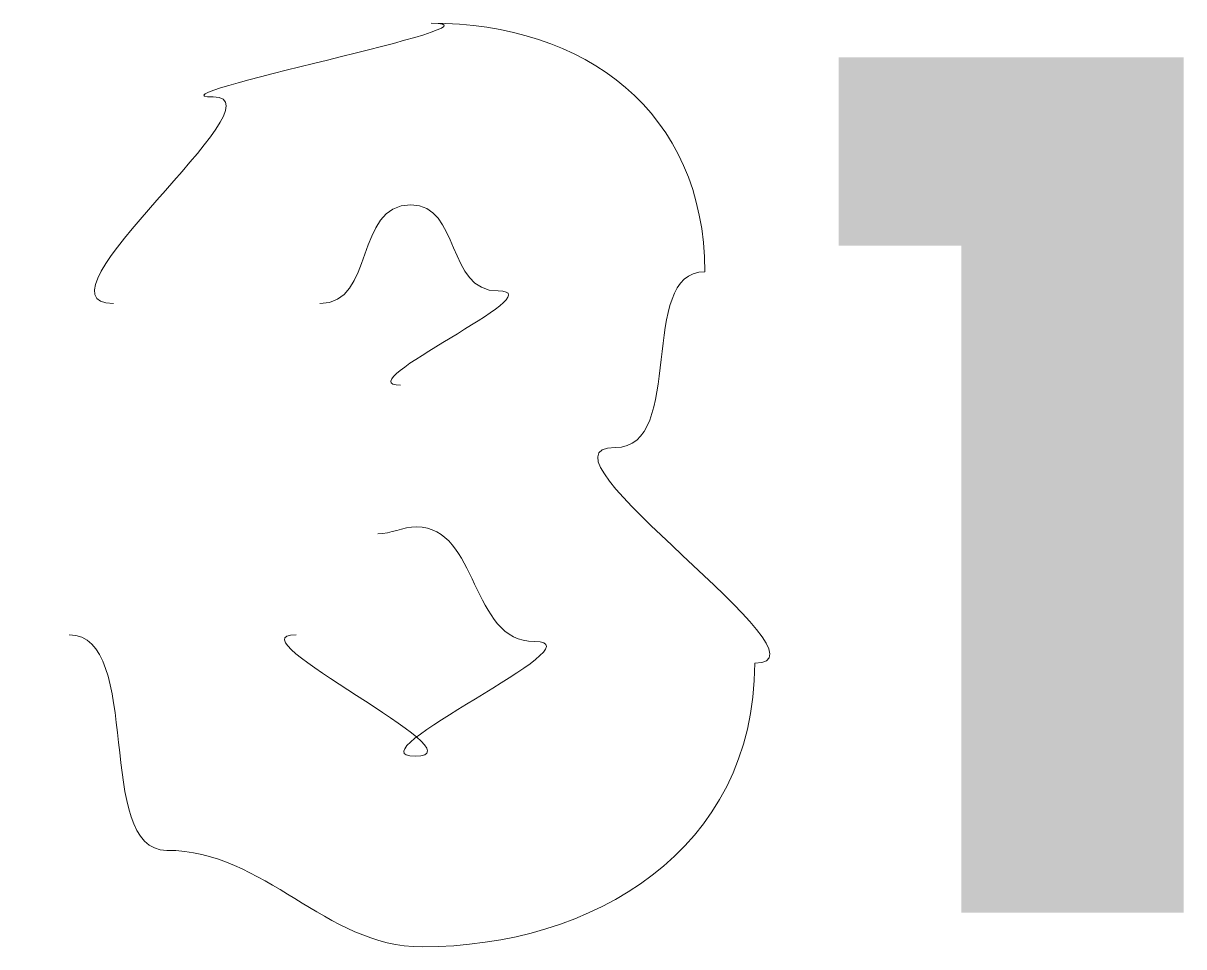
# Model space of a CAD drawing. Header units: metres. Extents: x -27.1 to 47.9, y -10.7 to 6.6.
# Drawn here: x 17.4386 to 17.622, y -7.0571 to -6.9112 of the extents above; entities that cross this region are included whole.
import ezdxf

# ---------------------------------------------------------------- set-up
doc = ezdxf.new("R2010")
doc.units = ezdxf.units.M
doc.header["$MEASUREMENT"] = 0
doc.layers.add('PDF_Working_Num_Penna__7_Num_Penna__7_Num_Penna__7_Num_Penna__7_Num_Penna__7_Num_Penna__7', color=7, linetype='Continuous', lineweight=18)

msp = doc.modelspace()

# ---------------------------------------------------------------- hatches: boundary and pattern name
at = {"layer": 'PDF_Working_Num_Penna__7_Num_Penna__7_Num_Penna__7_Num_Penna__7_Num_Penna__7_Num_Penna__7', "linetype": 'Continuous', "lineweight": 18}
msp.add_hatch(color=7, dxfattribs=at).paths.add_polyline_path([(17.58681, -6.9463), (17.58681, -7.05172), (17.62196, -7.05172), (17.62196, -6.91654), (17.56745, -6.91654), (17.56745, -6.9463)])

# ---------------------------------------------------------------- linework, layer by layer
at = {"layer": 'PDF_Working_Num_Penna__7_Num_Penna__7_Num_Penna__7_Num_Penna__7_Num_Penna__7_Num_Penna__7', "color": 7, "linetype": 'Continuous', "lineweight": 18}
for points in [[(17.50309, -6.91115), (17.51689, -6.91115), (17.45711, -6.92281), (17.46866, -6.92281)], [(17.5463, -6.95042), (17.5463, -6.92514), (17.52729, -6.91115), (17.50309, -6.91115)], [(17.46866, -6.92281), (17.48021, -6.92281), (17.43865, -6.95544), (17.45289, -6.95544)], [(17.48552, -6.95544), (17.4943, -6.95544), (17.4909, -6.93985), (17.49986, -6.93985)], [(17.49986, -6.93985), (17.50775, -6.93985), (17.50541, -6.95347), (17.51367, -6.95347)], [(17.53213, -6.97821), (17.54345, -6.97821), (17.53553, -6.95042), (17.5463, -6.95042)], [(17.51367, -6.95347), (17.52299, -6.95347), (17.48928, -6.96835), (17.49825, -6.96835)], [(17.55419, -7.01227), (17.56799, -7.01227), (17.5173, -6.97821), (17.53213, -6.97821)], [(17.49466, -6.99183), (17.4967, -6.99183), (17.4986, -6.99075), (17.50076, -6.99075)], [(17.50076, -6.99075), (17.51062, -6.99075), (17.50919, -7.00887), (17.5194, -7.00887)], [(17.44589, -7.00779), (17.45773, -7.00779), (17.44977, -7.04186), (17.46131, -7.04186)], [(17.50058, -7.02698), (17.51169, -7.02698), (17.47099, -7.00779), (17.48175, -7.00779)], [(17.5194, -7.00887), (17.53035, -7.00887), (17.48982, -7.02698), (17.50058, -7.02698)], [(17.50165, -7.0571), (17.52855, -7.0571), (17.55419, -7.04186), (17.55419, -7.01227)], [(17.46131, -7.04186), (17.4769, -7.04186), (17.48623, -7.0571), (17.50165, -7.0571)]]:
    msp.add_open_spline(points, degree=3, dxfattribs=at)

doc.saveas('drawing.dxf')
